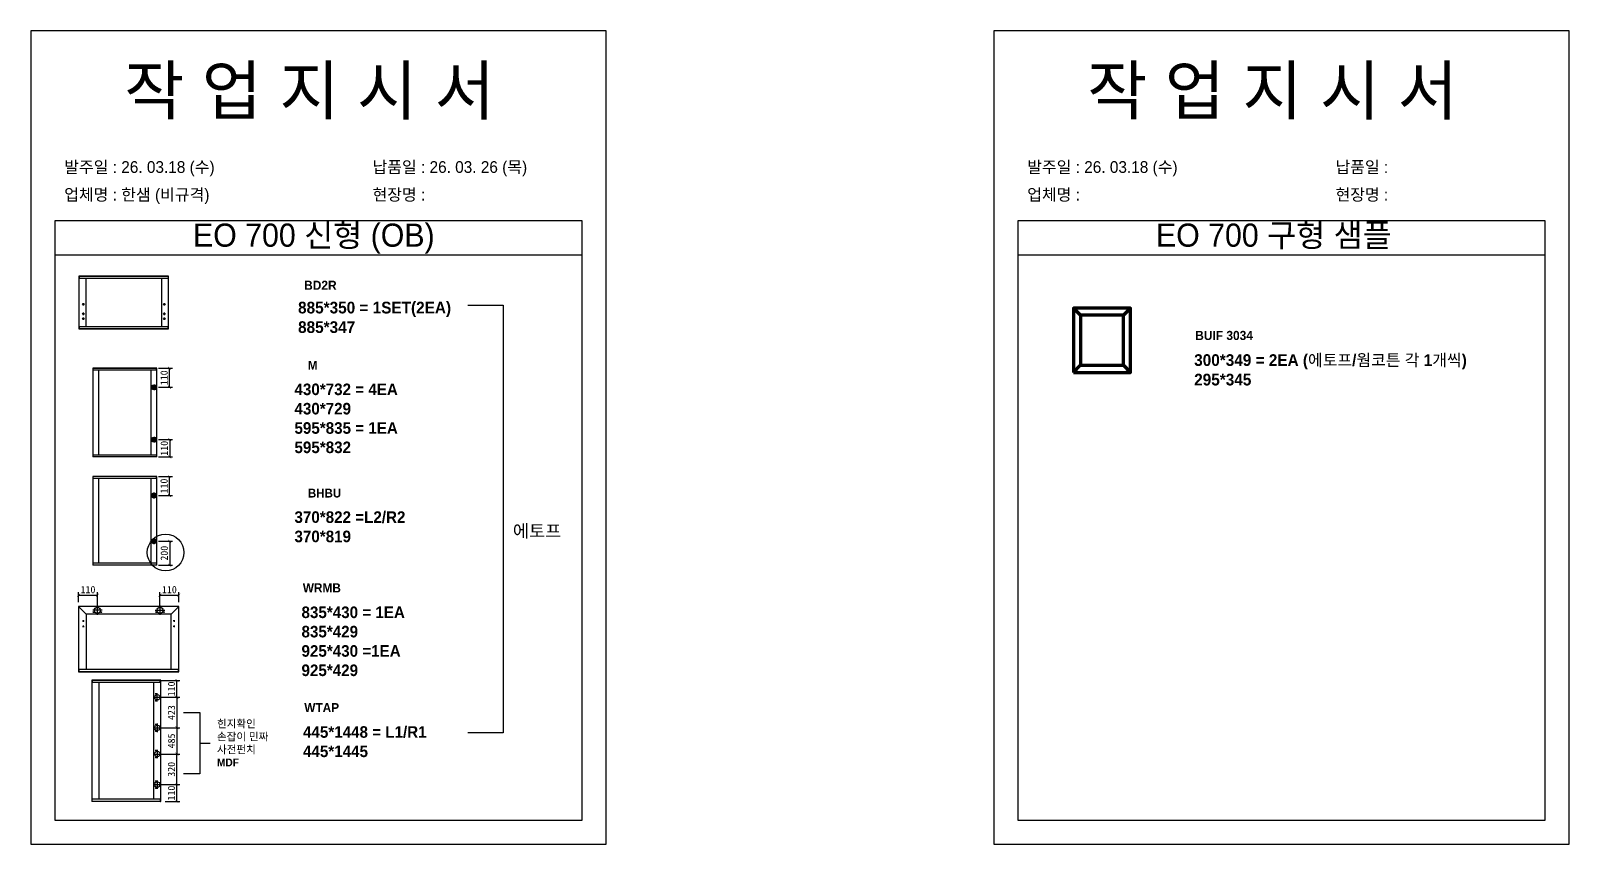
# Model space of a CAD drawing. Header units: millimetres. Extents: x -44117 to 256353, y -2095463 to 65325.
# Drawn here: x 110751 to 116046, y -796651 to -793850 of the extents above; entities that cross this region are included whole.
import ezdxf

# ---------------------------------------------------------------- set-up
doc = ezdxf.new("R2010")
doc.units = ezdxf.units.MM
doc.header["$LTSCALE"] = 10
doc.layers.add('Layer1', color=7, linetype='Continuous', lineweight=70)
doc.styles.add('MtX_Gulim', font='')
doc.styles.get('MtX_Gulim').set_extended_font_data('Gulim', bold=True)
doc.dimstyles.new('ISO-25', dxfattribs={"dimtxt": 2.5, "dimasz": 2.5, "dimexe": 1, "dimexo": 1, "dimtad": 1, "dimtxsty": 'Standard', "dimblk": 'ARCHTICK', "dimcen": 2.5, "dimadec": 0, "dimazin": 0, "dimtfac": 1, "dimtmove": 0, "dimatfit": 3, "dimfxl": 0, "dimarcsym": 0})

msp = doc.modelspace()

# ---------------------------------------------------------------- texts
at = {"linetype": 'Continuous', "style": 'MtX_Gulim'}
for s, height, p in [('BD2R', 31.421769, (111691.95704, -794742.12746)), ('BUIF 3034', 31.421769, (114758.55398, -794914.8936)), ('M', 30.31593, (111704.9508, -795017.33037)), ('BHBU', 30.315933, (111704.9508, -795457.24328)), ('에토프', 44.301664, (112410.38811, -795594.67635)), ('WRMB', 31.09714, (111687.45264, -795783.91227)), ('WTAP', 31.09714, (111692.59269, -796196.0751))]:
    msp.add_text(s, height=height, dxfattribs=at).set_placement(p)
at = {"attachment_point": 1}
for s, width, gutter_width, heights, insert, char_height in [('{\\fGulim|b0|i0|c129|p50;작 업 지 시 서}', 3898.9872873, 14.7362, [-183.72574], (111072.876, -793972.85307), 165.0454901), ('{\\fGulim|b0|i0|c129|p50;작 업 지 시 서}', 3898.9872873, 14.7362, [-183.72574], (114386.88254, -793972.85307), 165.0454901), ('\\pt11;{\\fGulim|b0|i0|c129|p50;발주일 : 26. 03.18 (수)}', 3898.9872873, 14.7362, [40.67678], (110866.32232, -794299.07776), 40.4361451), ('{\\fGulim|b0|i0|c129|p50;납품일 : 26. 03. 26 (목)}', 3898.9872873, 14.7362, [41.36774], (111927.30309, -794299.07776), 40.4361451), ('\\pt11;{\\fGulim|b0|i0|c129|p50;발주일 : 26. 03.18 (수)}', 3898.9872873, 14.7362, [40.67678], (114180.32887, -794299.07776), 40.4361451), ('{\\fGulim|b0|i0|c129|p50;납품일 :}', 3898.9872873, 14.7362, [41.36774], (115241.30963, -794299.07776), 40.4361451), ('{\\fGulim|b0|i0|c129|p50;업체명 : 한샘 (비규격)}', 3898.9872873, 14.7362, [42.57324], (110866.32232, -794394.16304), 40.4361451), ('{\\fGulim|b0|i0|c129|p50;현장명 :  }', 3898.9872873, 14.7362, [45.12049], (111927.30309, -794394.16304), 40.4361451), ('{\\fGulim|b0|i0|c129|p50;업체명 : }', 3898.9872873, 14.7362, [42.57324], (114180.32887, -794394.16304), 40.4361451), ('{\\fGulim|b0|i0|c129|p50;현장명 :  }', 3898.9872873, 14.7362, [45.12049], (115241.30963, -794394.16304), 40.4361451), ('{\\fGulim|b0|i0|c129|p50;EO 700 신형 (OB)}', 1882.7812357, 7.11596, [-100.28675], (111309.58802, -794513.97107), 79.6987856), ('{\\fGulim|b0|i0|c129|p50;EO 700 구형 샘플}', 1882.7812357, 7.11596, [-88.93153], (114623.59456, -794513.97107), 79.6987856), ('{\\f굴림|b1|i0|c129|p50;885*350 = 1SET(2EA)\\P\\C1;885*347}', 12198.822037, 156.88766, [-113.28997], (111671.13387, -794783.08593), 40.342541), ('{\\f굴림|b1|i0|c129|p50;300*349 = 2EA (에토프/웜코튼 각 1개씩)\\P\\C1;295*345}', 12198.822037, 156.88766, [-113.2366], (114755.1202, -794963.8224), 40.342541), ('{\\f굴림|b1|i0|c129|p50;430*732 = 4EA\\P\\C1;430*729\\P\\C256;595*835 = 1EA\\P\\C1;595*832}', 12072.7918459, 155.2668, [-240.87479], (111658.75358, -795064.81098), 39.9257485), ('{\\f굴림|b1|i0|c129|p50;370*822 =L2/R2\\P\\C1;370*819}', 12072.7918459, 155.2668, [-111.27454], (111658.75358, -795504.72388), 39.9257485), ('{\\f굴림|b1|i0|c129|p50;835*430 = 1EA\\P\\C1;835*429\\P\\C256;925*430 =1EA\\P\\C1;925*429}', 12072.7918459, 155.2668, [-240.9276], (111683.01183, -795832.47983), 39.9257485), ('{\\f굴림|b1|i0|c129|p50;힌지확인\\P손잡이 민짜\\P사전펀치\\PMDF}', 8057.9183104, 103.63197, [-164.1897], (111392.08559, -796222.7915), 26.6482206), ('{\\f굴림|b1|i0|c129|p50;445*1448 = L1/R1\\P\\C1;445*1445}', 12072.7918459, 155.2668, [-111.27454], (111688.15189, -796244.64266), 39.9257485)]:
    msp.add_mtext_dynamic_manual_height_columns(s, width=width, gutter_width=gutter_width, heights=heights, dxfattribs=dict(at, insert=insert, char_height=char_height))

# ---------------------------------------------------------------- blocks, each defined once
blk = doc.blocks.new('_ArchTick')
at = {"color": 0, "linetype": 'ByBlock', "const_width": 0.15}
blk.add_lwpolyline([(-0.5, -0.5), (0.5, 0.5)], dxfattribs=at)
blk = doc.blocks.new('*D5299')
at = {"color": 0, "lineweight": -2}
for p, q in [((111190.5, -795012.1), (111238.7, -795012.1)), ((111228.7, -795077.8), (111228.7, -795012.1)), ((111190.5, -795077.8), (111238.7, -795077.8))]:
    blk.add_line(p, q, dxfattribs=at)
at = {"layer": 'Defpoints', "color": 0}
for p in [(111175.5, -795012.1), (111228.7, -795012.1), (111175.5, -795077.8)]:
    blk.add_point(p, dxfattribs=at)
at = {"color": 0, "lineweight": -2, "xscale": 10, "yscale": 10, "zscale": 10}
for p, rotation in [((111228.7, -795012.1), 90), ((111228.7, -795077.8), 270)]:
    blk.add_blockref('_ArchTick', p, dxfattribs=dict(at, rotation=rotation))
at = {"color": 0, "insert": (111209.9, -795044.9), "char_height": 25, "attachment_point": 5, "rotation": 90}
blk.add_mtext('110', dxfattribs=at)
blk = doc.blocks.new('*D5300')
at = {"color": 0, "lineweight": -2}
for p, q in [((111190.5, -795257.9), (111239.5, -795257.9)), ((111229.5, -795257.9), (111229.5, -795317.6)), ((111190.5, -795317.6), (111239.5, -795317.6))]:
    blk.add_line(p, q, dxfattribs=at)
at = {"layer": 'Defpoints', "color": 0}
for p in [(111175.5, -795257.9), (111175.5, -795317.6), (111229.5, -795317.6)]:
    blk.add_point(p, dxfattribs=at)
at = {"color": 0, "lineweight": -2, "xscale": 10, "yscale": 10, "zscale": 10}
for p, rotation in [((111229.5, -795257.9), 90), ((111229.5, -795317.6), 270)]:
    blk.add_blockref('_ArchTick', p, dxfattribs=dict(at, rotation=rotation))
at = {"color": 0, "insert": (111210.8, -795287.7), "char_height": 25, "attachment_point": 5, "rotation": 90}
blk.add_mtext('110', dxfattribs=at)
blk = doc.blocks.new('*D5301')
at = {"color": 0, "lineweight": -2}
for p, q in [((110916, -795817.9), (110916, -795783.3)), ((110916, -795793.3), (110980.5, -795793.3)), ((110980.5, -795830.6), (110980.5, -795783.3))]:
    blk.add_line(p, q, dxfattribs=at)
at = {"layer": 'Defpoints', "color": 0}
for p in [(110980.5, -795793.3), (110916, -795832.9), (110980.5, -795845.6)]:
    blk.add_point(p, dxfattribs=at)
at = {"color": 0, "lineweight": -2, "xscale": 10, "yscale": 10, "zscale": 10, "rotation": 180}
blk.add_blockref('_ArchTick', (110916, -795793.3), dxfattribs=at)
at = {"color": 0, "lineweight": -2, "xscale": 10, "yscale": 10, "zscale": 10}
blk.add_blockref('_ArchTick', (110980.5, -795793.3), dxfattribs=at)
at = {"color": 0, "insert": (110948.2, -795774.5), "char_height": 25, "attachment_point": 5}
blk.add_mtext('110', dxfattribs=at)
blk = doc.blocks.new('*D5302')
at = {"color": 0, "lineweight": -2}
for p, q in [((111196, -795830.6), (111196, -795783.3)), ((111196, -795793.3), (111260.6, -795793.3)), ((111260.6, -795817.9), (111260.6, -795783.3))]:
    blk.add_line(p, q, dxfattribs=at)
at = {"layer": 'Defpoints', "color": 0}
for p in [(111260.6, -795793.3), (111196, -795845.6), (111260.6, -795832.9)]:
    blk.add_point(p, dxfattribs=at)
at = {"color": 0, "lineweight": -2, "xscale": 10, "yscale": 10, "zscale": 10, "rotation": 180}
blk.add_blockref('_ArchTick', (111196, -795793.3), dxfattribs=at)
at = {"color": 0, "lineweight": -2, "xscale": 10, "yscale": 10, "zscale": 10}
blk.add_blockref('_ArchTick', (111260.6, -795793.3), dxfattribs=at)
at = {"color": 0, "insert": (111228.3, -795774.5), "char_height": 25, "attachment_point": 5}
blk.add_mtext('110', dxfattribs=at)
blk = doc.blocks.new('*D5303')
at = {"color": 0, "lineweight": -2}
for p, q in [((111190.5, -795384.8), (111238.7, -795384.8)), ((111228.7, -795450.5), (111228.7, -795384.8)), ((111190.5, -795450.5), (111238.7, -795450.5))]:
    blk.add_line(p, q, dxfattribs=at)
at = {"layer": 'Defpoints', "color": 0}
for p in [(111175.5, -795384.8), (111228.7, -795384.8), (111175.5, -795450.5)]:
    blk.add_point(p, dxfattribs=at)
at = {"color": 0, "lineweight": -2, "xscale": 10, "yscale": 10, "zscale": 10}
for p, rotation in [((111228.7, -795384.8), 90), ((111228.7, -795450.5), 270)]:
    blk.add_blockref('_ArchTick', p, dxfattribs=dict(at, rotation=rotation))
at = {"color": 0, "insert": (111209.9, -795417.6), "char_height": 25, "attachment_point": 5, "rotation": 90}
blk.add_mtext('110', dxfattribs=at)
blk = doc.blocks.new('*D5304')
at = {"color": 0, "lineweight": -2}
for p, q in [((111190.5, -795607.7), (111239.5, -795607.7)), ((111229.5, -795607.7), (111229.5, -795690.3)), ((111190.5, -795690.3), (111239.5, -795690.3))]:
    blk.add_line(p, q, dxfattribs=at)
at = {"layer": 'Defpoints', "color": 0}
for p in [(111175.5, -795607.7), (111175.5, -795690.3), (111229.5, -795690.3)]:
    blk.add_point(p, dxfattribs=at)
at = {"color": 0, "lineweight": -2, "xscale": 10, "yscale": 10, "zscale": 10}
for p, rotation in [((111229.5, -795607.7), 90), ((111229.5, -795690.3), 270)]:
    blk.add_blockref('_ArchTick', p, dxfattribs=dict(at, rotation=rotation))
at = {"color": 0, "insert": (111210.8, -795649), "char_height": 25, "attachment_point": 5, "rotation": 90}
blk.add_mtext('200', dxfattribs=at)
blk = doc.blocks.new('*D5305')
at = {"color": 0, "lineweight": -2}
for p, q in [((111201.7, -796087.2), (111264.2, -796087.2)), ((111254.2, -796145.1), (111254.2, -796087.2)), ((111201.7, -796145.1), (111264.2, -796145.1))]:
    blk.add_line(p, q, dxfattribs=at)
at = {"layer": 'Defpoints', "color": 0}
for p in [(111186.7, -796087.2), (111254.2, -796087.2), (111186.7, -796145.1)]:
    blk.add_point(p, dxfattribs=at)
at = {"color": 0, "lineweight": -2, "xscale": 10, "yscale": 10, "zscale": 10}
for p, rotation in [((111254.2, -796087.2), 90), ((111254.2, -796145.1), 270)]:
    blk.add_blockref('_ArchTick', p, dxfattribs=dict(at, rotation=rotation))
at = {"color": 0, "insert": (111235.4, -796116.2), "char_height": 25, "attachment_point": 5, "rotation": 90}
blk.add_mtext('110', dxfattribs=at)
blk = doc.blocks.new('*D5306')
at = {"color": 0, "lineweight": -2}
for p, q in [((111201.7, -796445.7), (111264.2, -796445.7)), ((111254.2, -796504.2), (111254.2, -796445.7)), ((111213.3, -796504.2), (111264.2, -796504.2))]:
    blk.add_line(p, q, dxfattribs=at)
at = {"layer": 'Defpoints', "color": 0}
for p in [(111186.7, -796445.7), (111254.2, -796445.7), (111198.3, -796504.2)]:
    blk.add_point(p, dxfattribs=at)
at = {"color": 0, "lineweight": -2, "xscale": 10, "yscale": 10, "zscale": 10}
for p, rotation in [((111254.2, -796445.7), 90), ((111254.2, -796504.2), 270)]:
    blk.add_blockref('_ArchTick', p, dxfattribs=dict(at, rotation=rotation))
at = {"color": 0, "insert": (111235.4, -796474.9), "char_height": 25, "attachment_point": 5, "rotation": 90}
blk.add_mtext('110', dxfattribs=at)
blk = doc.blocks.new('*D5307')
at = {"color": 0, "lineweight": -2}
for p, q in [((111201.7, -796340.5), (111264.2, -796340.5)), ((111254.2, -796445.7), (111254.2, -796340.5)), ((111201.7, -796445.7), (111264.2, -796445.7))]:
    blk.add_line(p, q, dxfattribs=at)
at = {"layer": 'Defpoints', "color": 0}
for p in [(111186.7, -796340.5), (111254.2, -796340.5), (111186.7, -796445.7)]:
    blk.add_point(p, dxfattribs=at)
at = {"color": 0, "lineweight": -2, "xscale": 10, "yscale": 10, "zscale": 10}
for p, rotation in [((111254.2, -796340.5), 90), ((111254.2, -796445.7), 270)]:
    blk.add_blockref('_ArchTick', p, dxfattribs=dict(at, rotation=rotation))
at = {"color": 0, "insert": (111235.4, -796393.1), "char_height": 25, "attachment_point": 5, "rotation": 90}
blk.add_mtext('320', dxfattribs=at)
blk = doc.blocks.new('*D5308')
at = {"color": 0, "lineweight": -2}
for p, q in [((111201.7, -796250.3), (111264.2, -796250.3)), ((111254.2, -796250.3), (111254.2, -796340.5)), ((111201.7, -796340.5), (111264.2, -796340.5))]:
    blk.add_line(p, q, dxfattribs=at)
at = {"layer": 'Defpoints', "color": 0}
for p in [(111186.7, -796250.3), (111186.7, -796340.5), (111254.2, -796340.5)]:
    blk.add_point(p, dxfattribs=at)
at = {"color": 0, "lineweight": -2, "xscale": 10, "yscale": 10, "zscale": 10}
for p, rotation in [((111254.2, -796250.3), 90), ((111254.2, -796340.5), 270)]:
    blk.add_blockref('_ArchTick', p, dxfattribs=dict(at, rotation=rotation))
at = {"color": 0, "insert": (111235.4, -796295.4), "char_height": 25, "attachment_point": 5, "rotation": 90}
blk.add_mtext('485', dxfattribs=at)
blk = doc.blocks.new('*D5309')
at = {"color": 0, "lineweight": -2}
for p, q in [((111201.7, -796145.1), (111264.2, -796145.1)), ((111254.2, -796145.1), (111254.2, -796250.3)), ((111201.7, -796250.3), (111264.2, -796250.3))]:
    blk.add_line(p, q, dxfattribs=at)
at = {"layer": 'Defpoints', "color": 0}
for p in [(111186.7, -796145.1), (111186.7, -796250.3), (111254.2, -796250.3)]:
    blk.add_point(p, dxfattribs=at)
at = {"color": 0, "lineweight": -2, "xscale": 10, "yscale": 10, "zscale": 10}
for p, rotation in [((111254.2, -796145.1), 90), ((111254.2, -796250.3), 270)]:
    blk.add_blockref('_ArchTick', p, dxfattribs=dict(at, rotation=rotation))
at = {"color": 0, "insert": (111235.4, -796197.7), "char_height": 25, "attachment_point": 5, "rotation": 90}
blk.add_mtext('423', dxfattribs=at)

# ---------------------------------------------------------------- dimensions: what is measured, and where the dimension line sits
for base, p1, p2, text, picture, middle in [((111228.69524, -795012.10211), (111175.51012, -795077.77991), (111175.51012, -795012.10211), '110', '*D5299', (111209.94524, -795044.94101)), ((111229.54589, -795317.55933), (111175.51012, -795257.88766), (111175.51012, -795317.55933), '110', '*D5300', (111210.79589, -795287.72349)), ((111228.69524, -795384.8061), (111175.51012, -795450.48389), (111175.51012, -795384.8061), '110', '*D5303', (111209.94524, -795417.645)), ((111229.54589, -795690.26332), (111175.51012, -795607.67952), (111175.51012, -795690.26332), '200', '*D5304', (111210.79589, -795648.97142)), ((111254.18175, -796250.26309), (111186.68515, -796145.08054), (111186.68515, -796250.26309), '423', '*D5309', (111235.43175, -796197.67181)), ((111254.18175, -796340.47308), (111186.68515, -796250.26309), (111186.68515, -796340.47308), '485', '*D5308', (111235.43175, -796295.36808)), ((111254.18175, -796340.47308), (111186.68515, -796445.65561), (111186.68515, -796340.47308), '320', '*D5307', (111235.43175, -796393.06435)), ((111254.18175, -796445.65561), (111198.3237, -796504.16031), (111186.68515, -796445.65561), '110', '*D5306', (111235.43175, -796474.90796))]:
    dim = msp.add_linear_dim(base=base, p1=p1, p2=p2, angle=90, text=text, dimstyle='ISO-25', override={"dimscale": 10, "dimasz": 1, "dimexo": 1.5, "dimtxsty": 'Standard'})
    dim.commit()
    dim.dimension.update_dxf_attribs({"geometry": picture, "text_midpoint": middle})
for base, p1, p2, picture, middle in [((110980.48616, -795793.29027), (110915.96611, -795832.87067), (110980.48616, -795845.5971), '*D5301', (110948.22613, -795774.54027)), ((111260.55598, -795793.29027), (111196.03594, -795845.5971), (111260.55598, -795832.87067), '*D5302', (111228.29596, -795774.54027))]:
    dim = msp.add_linear_dim(base=base, p1=p1, p2=p2, text='110', dimstyle='ISO-25', override={"dimscale": 10, "dimasz": 1, "dimexo": 1.5, "dimtxsty": 'Standard'})
    dim.commit()
    dim.dimension.update_dxf_attribs({"geometry": picture, "text_midpoint": middle})
dim = msp.add_linear_dim(base=(111254.18175, -796087.24346), p1=(111186.68515, -796145.08054), p2=(111186.68515, -796087.24346), angle=90, text='110', dimstyle='ISO-25', override={"dimscale": 10, "dimasz": 1, "dimexo": 1.5, "dimtxsty": 'Standard'})
dim.commit()
dim.dimension.update_dxf_attribs({"geometry": '*D5305', "text_midpoint": (111254.18175, -796116.162), "dimtype": 160})

# ---------------------------------------------------------------- linework, layer by layer
for p, q in [((112649.28842, -794504.54383), (110833.78803, -794504.54383)), ((115963.29496, -794504.54383), (114147.79457, -794504.54383)), ((112649.28842, -794622.43346), (110833.78803, -794622.43346)), ((115963.29496, -794622.43346), (114147.79457, -794622.43346)), ((110917.0846, -794695.71157), (110917.0846, -794876.58351)), ((111225.44793, -794696.178), (110917.0846, -794696.178)), ((111225.44793, -794703.22631), (110917.0846, -794703.22631)), ((111225.1888, -794695.45244), (110917.34373, -794695.45244)), ((110918.38024, -794695.45244), (110918.38024, -794703.22631)), ((110940.40619, -794703.22631), (110940.40619, -794869.06877)), ((111202.12633, -794869.06877), (111202.12633, -794703.22631)), ((111224.15228, -794695.45244), (111224.15228, -794703.22631)), ((111225.44793, -794876.58351), (111225.44793, -794695.71157)), ((110936.13057, -794791.84837), (110927.57932, -794791.84837)), ((110931.85494, -794787.57274), (110931.85494, -794796.124)), ((111206.40196, -794791.84837), (111214.95321, -794791.84837)), ((111210.67758, -794787.57274), (111210.67758, -794796.124)), ((111225.44793, -794869.06877), (110917.0846, -794869.06877)), ((110918.38024, -794869.06877), (110918.38024, -794876.84263)), ((110936.13057, -794825.01686), (110927.57932, -794825.01686)), ((110936.13057, -794841.60111), (110927.57932, -794841.60111)), ((110931.85494, -794820.74124), (110931.85494, -794829.29249)), ((110931.85494, -794837.32548), (110931.85494, -794845.87674)), ((111206.40196, -794825.01686), (111214.95321, -794825.01686)), ((111206.40196, -794841.60111), (111214.95321, -794841.60111)), ((111210.67758, -794820.74124), (111210.67758, -794829.29249)), ((111210.67758, -794837.32548), (111210.67758, -794845.87674)), ((111224.15228, -794876.84263), (111224.15228, -794869.06877)), ((111225.44793, -794876.11707), (110917.0846, -794876.11707)), ((110917.34373, -794876.84263), (111225.1888, -794876.84263)), ((110965.08253, -795012.32155), (110965.08253, -795317.33988)), ((111185.00092, -795012.71654), (110965.08253, -795012.71654)), ((111185.00092, -795018.68524), (110965.08253, -795018.68524)), ((111184.78149, -795012.10211), (110965.30197, -795012.10211)), ((110984.61248, -795018.24637), (110984.61248, -795310.9762)), ((111165.25154, -795310.9762), (111165.25154, -795018.68524)), ((111183.90374, -795018.68524), (111183.90374, -795012.10211)), ((111185.00092, -795317.33988), (111185.00092, -795012.32155)), ((111185.00092, -795310.9762), (110965.08253, -795310.9762)), ((111185.00092, -795316.9449), (110965.08253, -795316.9449)), ((111184.78149, -795317.55933), (110965.30197, -795317.55933)), ((110966.17972, -795317.55933), (110966.17972, -795310.9762)), ((111183.90374, -795310.9762), (111183.90374, -795317.55933)), ((110965.08253, -795385.02554), (110965.08253, -795690.04387)), ((111185.00092, -795385.42053), (110965.08253, -795385.42053)), ((111185.00092, -795391.38923), (110965.08253, -795391.38923)), ((111184.78149, -795384.8061), (110965.30197, -795384.8061)), ((110984.61248, -795390.95036), (110984.61248, -795683.68019)), ((111165.25154, -795683.68019), (111165.25154, -795391.38923)), ((111183.90374, -795391.38923), (111183.90374, -795384.8061)), ((111185.00092, -795690.04387), (111185.00092, -795385.02554)), ((111185.00092, -795683.68019), (110965.08253, -795683.68019)), ((111185.00092, -795689.64889), (110965.08253, -795689.64889)), ((111184.78149, -795690.26332), (110965.30197, -795690.26332)), ((110966.17972, -795690.26332), (110966.17972, -795683.68019)), ((111183.90374, -795683.68019), (111183.90374, -795690.26332)), ((110915.67014, -795832.87067), (110915.67014, -796057.21099)), ((110942.01089, -795859.21142), (110915.75683, -795832.66139)), ((111260.55598, -795832.5747), (110915.96611, -795832.5747)), ((110942.01089, -795859.21142), (110942.01089, -796049.21998)), ((111234.51119, -795859.21142), (110942.01089, -795859.21142)), ((110996.62957, -795845.5971), (110964.34274, -795845.5971)), ((110969.5355, -795851.51637), (110964.80009, -795851.51637)), ((110967.1678, -795849.14866), (110967.1678, -795853.88407)), ((110980.48615, -795861.74051), (110980.48615, -795829.45368)), ((110996.17222, -795851.51637), (110991.4368, -795851.51637)), ((110993.80451, -795849.14866), (110993.80451, -795853.88407)), ((111179.89252, -795845.5971), (111212.17935, -795845.5971)), ((111185.08529, -795851.51637), (111180.34988, -795851.51637)), ((111182.71758, -795849.14866), (111182.71758, -795853.88407)), ((111196.03594, -795861.74051), (111196.03594, -795829.45368)), ((111211.72201, -795851.51637), (111206.98659, -795851.51637)), ((111209.3543, -795849.14866), (111209.3543, -795853.88407)), ((111234.51119, -795859.21142), (111260.76525, -795832.66139)), ((111234.51119, -796048.62805), (111234.51119, -795859.21142)), ((111260.85194, -796057.21099), (111260.85194, -795832.87067)), ((110928.9885, -795882.29657), (110934.90777, -795882.29657)), ((110928.9885, -795901.23823), (110934.90777, -795901.23823)), ((110931.94814, -795879.33693), (110931.94814, -795885.2562)), ((110931.94814, -795898.2786), (110931.94814, -795904.19787)), ((111247.53359, -795882.29657), (111241.61432, -795882.29657)), ((111247.53359, -795901.23823), (111241.61432, -795901.23823)), ((111244.57395, -795879.33693), (111244.57395, -795885.2562)), ((111244.57395, -795898.2786), (111244.57395, -795904.19787)), ((110915.67014, -796048.62805), (111260.85194, -796048.62805)), ((110915.67014, -796056.67826), (111260.55598, -796056.67826)), ((110915.96611, -796057.50696), (111260.55598, -796057.50696)), ((110917.14996, -796048.62805), (110917.14996, -796057.50696)), ((110961.40812, -796086.76414), (110961.40812, -796503.97201)), ((111198.40169, -796087.24346), (110961.40812, -796087.24346)), ((111198.1354, -796086.49786), (110961.67441, -796086.49786)), ((110962.73955, -796086.49786), (110962.73955, -796094.48641)), ((111197.07027, -796094.48641), (111197.07027, -796086.49786)), ((111198.40169, -796503.97201), (111198.40169, -796086.76414)), ((111259.37212, -796057.50696), (111259.37212, -796048.62805)), ((111198.40169, -796094.48641), (110961.40812, -796094.48641)), ((110985.10748, -796093.95384), (110985.10748, -796496.24975)), ((111174.43605, -796496.24975), (111174.43605, -796094.48641)), ((111184.0223, -796133.09772), (111179.76175, -796133.09772)), ((111181.89203, -796130.96744), (111181.89203, -796135.228)), ((111186.68515, -796159.60513), (111186.68515, -796130.55595)), ((111172.16056, -796145.08054), (111201.20974, -796145.08054)), ((111184.0223, -796157.06336), (111179.76175, -796157.06336)), ((111181.89203, -796154.93308), (111181.89203, -796159.19364)), ((111184.0223, -796238.28026), (111179.76175, -796238.28026)), ((111181.89203, -796236.14998), (111181.89203, -796240.41053)), ((111186.68515, -796235.73849), (111186.68515, -796264.78767)), ((111172.16056, -796250.26309), (111201.20974, -796250.26309)), ((111184.0223, -796262.2459), (111179.76175, -796262.2459)), ((111181.89203, -796260.11562), (111181.89203, -796264.37618)), ((111172.16056, -796340.47308), (111201.20974, -796340.47308)), ((111184.0223, -796328.49025), (111179.76175, -796328.49025)), ((111184.0223, -796352.45589), (111179.76175, -796352.45589)), ((111181.89203, -796326.35997), (111181.89203, -796330.62053)), ((111181.89203, -796350.32561), (111181.89203, -796354.58617)), ((111186.68515, -796325.94849), (111186.68515, -796354.99767)), ((111333.12686, -796302.73637), (111368.18123, -796302.73637)), ((111172.16056, -796445.65561), (111201.20974, -796445.65561)), ((111184.0223, -796433.67278), (111179.76175, -796433.67278)), ((111184.0223, -796457.63842), (111179.76175, -796457.63842)), ((111181.89203, -796431.5425), (111181.89203, -796435.80306)), ((111181.89203, -796455.50814), (111181.89203, -796459.7687)), ((111186.68515, -796431.13102), (111186.68515, -796460.1802)), ((111198.40169, -796496.24975), (110961.40812, -796496.24975)), ((111198.40169, -796503.4927), (110961.40812, -796503.4927)), ((111198.1354, -796504.2383), (110961.67441, -796504.2383)), ((110962.73955, -796504.2383), (110962.73955, -796496.24975)), ((111197.07027, -796496.24975), (111197.07027, -796504.2383))]:
    msp.add_line(p, q)
for points in [[(110751.26528, -796651.11401), (112731.81116, -796651.11401), (112731.81116, -793850.05626), (110751.26528, -793850.05626)], [(114065.27182, -796651.11401), (116045.8177, -796651.11401), (116045.8177, -793850.05626), (114065.27182, -793850.05626)]]:
    msp.add_lwpolyline(points, close=True)
for points in [[(110833.78803, -794504.54383), (110833.78803, -796568.59126), (112649.28842, -796568.59126), (112649.28842, -794504.54383)], [(114147.79457, -794504.54383), (114147.79457, -796568.59126), (115963.29496, -796568.59126), (115963.29496, -794504.54383)], [(112255.07996, -794795.19289), (112377.27799, -794795.19289), (112377.27799, -796267.67914), (112255.07996, -796267.67914)], [(111277.18904, -796197.20035), (111333.12686, -796197.20035), (111333.12686, -796408.27239), (111277.18904, -796408.27239)]]:
    msp.add_lwpolyline(points)
for centre, radius in [((110931.85494, -794791.84837), 2.59129), ((111210.67758, -794791.84837), 2.59129), ((110931.85494, -794825.01686), 2.59129), ((110931.85494, -794841.60111), 2.59129), ((111210.67758, -794825.01686), 2.59129), ((111210.67758, -794841.60111), 2.59129), ((110967.1678, -795851.51637), 0.94708), ((110980.48615, -795845.5971), 10.35872), ((110993.80451, -795851.51637), 0.94708), ((111182.71758, -795851.51637), 0.94708), ((111196.03594, -795845.5971), 10.35872), ((111209.3543, -795851.51637), 0.94708), ((110931.94814, -795882.29657), 0.88789), ((110931.94814, -795901.23823), 0.88789), ((111244.57395, -795882.29657), 0.88789), ((111244.57395, -795901.23823), 0.88789), ((111186.68515, -796145.08054), 9.31997), ((111181.89203, -796133.09772), 0.85211), ((111181.89203, -796157.06336), 0.85211), ((111186.68515, -796250.26309), 9.31997), ((111181.89203, -796238.28026), 0.85211), ((111181.89203, -796262.2459), 0.85211), ((111186.68515, -796340.47308), 9.31997), ((111181.89203, -796328.49025), 0.85211), ((111181.89203, -796352.45589), 0.85211), ((111186.68515, -796445.65561), 9.31997), ((111181.89203, -796433.67278), 0.85211), ((111181.89203, -796457.63842), 0.85211)]:
    msp.add_circle(centre, radius)
at = {"color": 1}
msp.add_circle((111215.29324, -795646.51335), 63.24703, dxfattribs=at)
for centre, radius, start, end in [((110917.34373, -794695.71157), 0.25913, 90, 180), ((111225.1888, -794695.71157), 0.25913, 0, 90), ((110917.34373, -794876.58351), 0.25913, 180, 270), ((111225.1888, -794876.58351), 0.25913, 270, 0), ((111184.78149, -795012.32155), 0.21944, 0, 90), ((110965.30197, -795317.33989), 0.21944, 180, 270), ((111184.78149, -795317.33989), 0.21944, 270, 0), ((111184.78149, -795385.02554), 0.21944, 0, 90), ((110965.30197, -795690.04388), 0.21944, 180, 270), ((111184.78149, -795690.04388), 0.21944, 270, 0), ((110915.96611, -795832.87067), 0.29596, 90, 180), ((111260.55598, -795832.87067), 0.29596, 0, 90), ((110915.96611, -796057.21099), 0.29596, 180, 270), ((110961.67441, -796086.76414), 0.26628, 90, 180), ((111198.1354, -796086.76414), 0.26628, 0, 90), ((111260.55598, -796057.21099), 0.29596, 270, 0), ((110961.67441, -796503.97202), 0.26628, 180, 270), ((111198.1354, -796503.97202), 0.26628, 270, 0)]:
    msp.add_arc(centre, radius, start, end)
at = {"layer": 'Layer1'}
for p, q in [((114364.09743, -794829.57065), (114339.54738, -794805.0206)), ((114511.39772, -794829.57065), (114535.94777, -794805.0206)), ((114339.54738, -795026.41714), (114364.09743, -795001.86709)), ((114535.94777, -795026.41714), (114511.39772, -795001.86709)), ((114511.39772, -795001.86709), (114535.94777, -795026.41714)), ((111175.51012, -795069.69228), (111175.51012, -795085.86753)), ((111175.51012, -795265.97528), (111175.51012, -795249.80003)), ((111175.51012, -795442.39627), (111175.51012, -795458.57152)), ((111175.51012, -795615.76714), (111175.51012, -795599.59189))]:
    msp.add_line(p, q, dxfattribs=at)
for points in [[(114339.54738, -795026.41714), (114535.94777, -795026.41714), (114535.94777, -794805.0206), (114339.54738, -794805.0206)], [(114364.09743, -795001.86709), (114511.39772, -795001.86709), (114511.39772, -794829.57065), (114364.09743, -794829.57065)], [(111183.59775, -795077.77991), (111167.4225, -795077.77991)], [(111183.59775, -795257.88766), (111167.4225, -795257.88766)], [(111183.59775, -795450.48389), (111167.4225, -795450.48389)], [(111183.59775, -795607.67952), (111167.4225, -795607.67952)]]:
    msp.add_lwpolyline(points, close=True, dxfattribs=at)
for centre in [(111175.51012, -795077.77991), (111175.51012, -795257.88766), (111175.51012, -795450.48389), (111175.51012, -795607.67952)]:
    msp.add_circle(centre, 5.39175, dxfattribs=at)

msp.set_redraw_order([(e.dxf.handle, doc.entitydb.next_handle()) for e in msp.query("TEXT MTEXT ATTDEF DIMENSION ARC_DIMENSION")])  # texts and dimensions are drawn at this point

doc.saveas('drawing.dxf')
